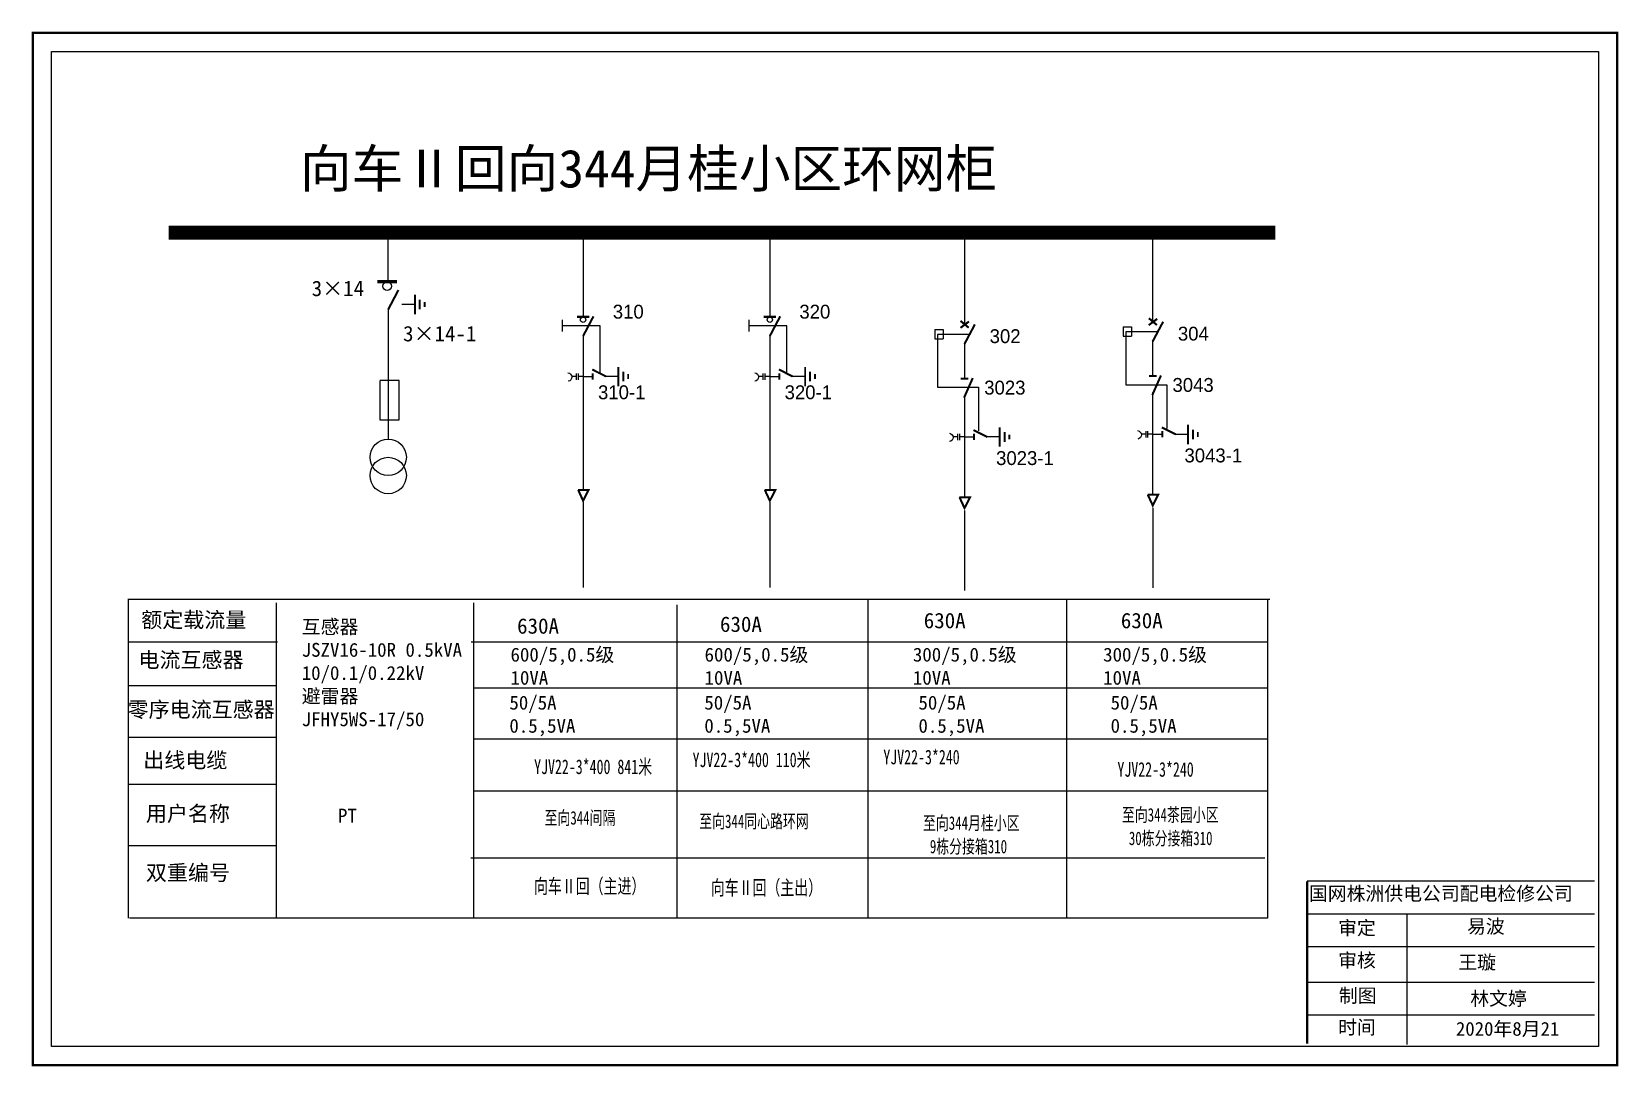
# Model space of a CAD drawing. Extents: x 613 to 1935, y 525 to 1195.
# Drawn here: x 1509.5 to 1635.2, y 1013.9 to 1095.7 of the extents above; entities that cross this region are included whole.
import ezdxf
from ezdxf.enums import TextEntityAlignment as Align

# ---------------------------------------------------------------- set-up
doc = ezdxf.new("R2010")
doc.units = 0
doc.header["$LTSCALE"] = 0.774411
doc.linetypes.add('ACAD_ISO02W100', pattern=[15, 12, -3])
doc.linetypes.add('CENTER', pattern=[50.8, 31.75, -6.35, 6.35, -6.35])
doc.layers.get('0').update_dxf_attribs({"linetype": 'CONTINUOUS'})
doc.layers.add('2', color=2, linetype='CONTINUOUS')
doc.styles.add('HZ', font='')
doc.styles.add('hztxt_txtstyle_0.00_0_0', font='simkai.ttf')
doc.styles.add('hztxt_txtstyle_1.80_0_0', font='', dxfattribs={"height": 1.8, "bigfont": 'hztxt.shx'})
doc.styles.add('hztxt_txtstyle_2.70_0_0', font='simkai.ttf', dxfattribs={"height": 2.7})
doc.styles.add('字体', font='', dxfattribs={"height": 2.5})
doc.styles.get('HZ').set_extended_font_data('SimSun')
doc.styles.get('hztxt_txtstyle_1.80_0_0').set_extended_font_data('hztxt')
doc.styles.get('字体').set_extended_font_data('SimSun')

msp = doc.modelspace()

# ---------------------------------------------------------------- texts
at = {"color": 0, "linetype": 'Continuous', "style": 'hztxt_txtstyle_2.70_0_0'}
for s, p in [('3×14', (1531.66, 1074.81)), ('3×14-1', (1538.9, 1071.23))]:
    msp.add_text(s, height=1.22, dxfattribs=at).set_placement(p)
at = {"color": 0, "style": 'hztxt_txtstyle_1.80_0_0'}
for s, p in [('310', (1555.51, 1073.03)), ('320', (1570.29, 1073.03)), ('302', (1585.36, 1071.09)), ('304', (1600.27, 1071.29)), ('3043', (1599.84, 1067.23)), ('310-1', (1554.34, 1066.65)), ('320-1', (1569.12, 1066.65)), ('3023', (1584.93, 1067.02)), ('3023-1', (1585.87, 1061.44)), ('3043-1', (1600.79, 1061.65))]:
    msp.add_text(s, height=1.098, dxfattribs=at).set_placement(p)
at = {"color": 0, "style": 'HZ', "width": 0.7}
for s, height, p in [('YJV22-3*400 841米', 1.154, (1549.28, 1036.98)), ('YJV22-3*400 110米', 1.154, (1561.83, 1037.53)), ('YJV22-3*240', 1.154, (1576.94, 1037.75)), ('YJV22-3*240', 1.154, (1595.48, 1036.77)), ('至向344茶园小区', 1.068, (1595.84, 1033.22)), ('至向344间隔', 1.068, (1550.11, 1032.98)), ('至向344同心路环网', 1.068, (1562.36, 1032.71)), ('至向344月桂小区', 1.068, (1580.08, 1032.57)), ('  9栋分接箱310', 1.068, (1579.61, 1030.71)), ('  30栋分接箱310', 1.0685, (1595.37, 1031.36))]:
    msp.add_text(s, height=height, dxfattribs=at).set_placement(p)
for s, p in [('向车Ⅱ回（主进）', (1553.68, 1027.53)), ('向车Ⅱ回（主出）', (1567.68, 1027.41))]:
    msp.add_text(s, height=1.154, dxfattribs=at).set_placement(p, align=Align.CENTER)
at = {"color": 0, "linetype": 'Continuous', "attachment_point": 1}
for s, insert, char_height, width, style in [('向车Ⅱ回向344月桂小区环网柜', (1530.73, 1086.41), 3, 85.7498, '字体'), ('{\\fSimSun|b0|i0|c134|p2;额定载流量}', (1518.16, 1049.8), 1.2204, 19.6738, 'hztxt_txtstyle_2.70_0_0'), ('\\A1;{\\fSimSun|b0|i0|c134|p2;互感器\\PJSZV16-10R 0.5kVA\\P10/0.1/0.22kV\\P避雷器\\PJFHY5WS-17/50}', (1530.87, 1049.19), 1.0983, 20.2524, 'hztxt_txtstyle_2.70_0_0'), ('{\\fSimSun|b0|i0|c134|p2;630A}', (1547.93, 1049.31), 1.2204, 19.6738, 'hztxt_txtstyle_2.70_0_0'), ('{\\fSimSun|b0|i0|c134|p2;630A}', (1564, 1049.45), 1.2204, 19.6738, 'hztxt_txtstyle_2.70_0_0'), ('{\\fSimSun|b0|i0|c134|p2;630A}', (1580.14, 1049.74), 1.2204, 19.6738, 'hztxt_txtstyle_2.70_0_0'), ('{\\fSimSun|b0|i0|c134|p2;630A}', (1595.75, 1049.74), 1.2204, 19.6738, 'hztxt_txtstyle_2.70_0_0'), ('{\\fSimSun|b0|i0|c134|p2;电流互感器}', (1517.94, 1046.63), 1.2204, 19.6738, 'hztxt_txtstyle_2.70_0_0'), ('\\A1;{\\fSimSun|b0|i0|c134|p2;600/5,0.5级\\P10VA}', (1547.41, 1046.98), 1.0983, 20.2524, 'hztxt_txtstyle_2.70_0_0'), ('\\A1;{\\fSimSun|b0|i0|c134|p2;600/5,0.5级\\P10VA}', (1562.78, 1046.98), 1.0983, 20.2524, 'hztxt_txtstyle_2.70_0_0'), ('\\A1;{\\fSimSun|b0|i0|c134|p2;300/5,0.5级\\P10VA}', (1579.28, 1046.98), 1.0983, 20.2524, 'hztxt_txtstyle_2.70_0_0'), ('\\A1;{\\fSimSun|b0|i0|c134|p2;300/5,0.5级\\P10VA}', (1594.35, 1046.98), 1.0983, 20.2524, 'hztxt_txtstyle_2.70_0_0'), ('{\\fSimSun|b0|i0|c134|p2;50/5A\\P0.5,5VA}', (1547.32, 1043.18), 1.0983, 19.6738, 'hztxt_txtstyle_2.70_0_0'), ('{\\fSimSun|b0|i0|c134|p2;50/5A\\P0.5,5VA}', (1562.76, 1043.18), 1.0983, 19.6738, 'hztxt_txtstyle_2.70_0_0'), ('{\\fSimSun|b0|i0|c134|p2;50/5A\\P0.5,5VA}', (1579.72, 1043.18), 1.0983, 19.6738, 'hztxt_txtstyle_2.70_0_0'), ('{\\fSimSun|b0|i0|c134|p2;50/5A\\P0.5,5VA}', (1594.94, 1043.18), 1.0983, 19.6738, 'hztxt_txtstyle_2.70_0_0'), ('{\\fSimSun|b0|i0|c134|p2;零序电流互感器}', (1517.08, 1042.7), 1.2204, 19.6738, 'hztxt_txtstyle_2.70_0_0'), ('{\\fSimSun|b0|i0|c134|p2;出线电缆}', (1518.32, 1038.69), 1.2204, 19.6738, 'hztxt_txtstyle_2.70_0_0'), ('{\\fSimSun|b0|i0|c134|p2;用户名称}', (1518.53, 1034.46), 1.2204, 19.6738, 'hztxt_txtstyle_2.70_0_0'), ('{\\fSimSun|b0|i0|c134|p2;PT}', (1533.74, 1034.24), 1.1026, 8.5785, 'hztxt_txtstyle_0.00_0_0'), ('{\\fSimSun|b0|i0|c134|p2;双重编号}', (1518.53, 1029.78), 1.2204, 19.6738, 'hztxt_txtstyle_2.70_0_0'), ('国网株洲供电公司配电检修公司', (1610.65, 1028.07), 1.0944, 29.9201, '字体'), ('\\f\uffbfﾬￌﾣﾤ_GB2312|b0|i0|c134|p49;审定', (1612.96, 1025.35), 1.0944, 8.5588, '字体'), ('易波', (1623.17, 1025.47), 1.094, 8.5588, '字体'), ('\\f\uffbfﾬￌﾣﾤ_GB2312|b0|i0|c134|p49;审核', (1612.96, 1022.78), 1.0944, 8.5588, '字体'), ('王璇', (1622.48, 1022.63), 1.094, 8.5588, '字体'), ('\\f\uffbfﾬￌﾣﾤ_GB2312|b0|i0|c134|p49;制图', (1613.02, 1019.99), 1.0944, 8.5588, '字体'), ('林文婷', (1623.43, 1019.76), 1.094, 8.5588, '字体'), ('\\f\uffbfﾬￌﾣﾤ_GB2312|b0|i0|c134|p49;时间', (1612.96, 1017.48), 1.0944, 8.5588, '字体'), ('2020年8月21', (1622.29, 1017.36), 1.094, 16.0081, '字体')]:
    msp.add_mtext(s, dxfattribs=dict(at, insert=insert, char_height=char_height, width=width, style=style))

# ---------------------------------------------------------------- blocks, each defined once
blk = doc.blocks.new('JD')
for points in [[(-2, 0.2), (-2, -0.2), (2, 0.2), (2, -0.2)], [(1, -1.2), (1, -0.8), (-1, -1.2), (-1, -0.8)], [(-0.5, -1.8), (-0.5, -2.2), (0.5, -1.8), (0.5, -2.2)]]:
    blk.add_trace(points)

# ---------------------------------------------------------------- linework, layer by layer
at = {"color": 0}
for p, q in [((1537.69, 1079.62), (1537.69, 1076.01)), ((1553.16, 1079.91), (1553.16, 1073.19)), ((1567.95, 1079.91), (1567.95, 1073.19)), ((1583.36, 1079.6), (1583.36, 1072.55)), ((1598.27, 1079.81), (1598.27, 1072.76)), ((1537.71, 1073.77), (1537.71, 1063.51)), ((1538.79, 1074.18), (1539.83, 1074.18)), ((1581.02, 1072.16), (1581.68, 1072.16)), ((1581.02, 1072.16), (1581.02, 1071.43)), ((1581.68, 1072.16), (1581.68, 1071.43)), ((1595.93, 1072.37), (1596.59, 1072.37)), ((1595.93, 1072.37), (1595.93, 1071.64)), ((1596.59, 1072.37), (1596.59, 1071.64)), ((1553.16, 1071.69), (1553.16, 1059.48)), ((1567.95, 1071.69), (1567.95, 1059.48)), ((1581.02, 1071.43), (1581.68, 1071.43)), ((1583.36, 1071.05), (1583.36, 1068.33)), ((1595.93, 1071.64), (1596.59, 1071.64)), ((1598.27, 1071.26), (1598.27, 1068.54)), ((1553.16, 1068.45), (1553.92, 1068.45)), ((1554.91, 1068.47), (1555.95, 1068.47)), ((1567.95, 1068.45), (1568.71, 1068.45)), ((1569.7, 1068.47), (1570.74, 1068.47)), ((1583.36, 1066.96), (1583.36, 1058.93)), ((1598.27, 1067.17), (1598.27, 1059.14)), ((1583.36, 1063.66), (1584.12, 1063.66)), ((1585.11, 1063.69), (1586.15, 1063.69)), ((1598.27, 1063.87), (1599.03, 1063.87)), ((1600.03, 1063.89), (1601.06, 1063.89)), ((1528.96, 1047.42), (1517.18, 1047.42)), ((1528.91, 1043.95), (1517.14, 1043.95)), ((1528.91, 1039.87), (1517.14, 1039.87)), ((1528.87, 1036.14), (1517.09, 1036.14)), ((1528.91, 1031.29), (1517.14, 1031.29))]:
    msp.add_line(p, q, dxfattribs=at)
at = {"color": 0, "linetype": 'ACAD_ISO02W100'}
for p, q in [((1598.6, 1071.99), (1596.14, 1071.99)), ((1596.14, 1071.99), (1596.14, 1067.8)), ((1583.69, 1071.78), (1581.23, 1071.78)), ((1581.23, 1071.78), (1581.23, 1067.59)), ((1581.23, 1067.59), (1584.48, 1067.59)), ((1584.48, 1067.59), (1584.48, 1064.14)), ((1596.14, 1067.8), (1599.39, 1067.8)), ((1599.39, 1067.8), (1599.39, 1064.34))]:
    msp.add_line(p, q, dxfattribs=at)
at = {"color": 0, "linetype": 'CENTER'}
for p, q in [((1553.16, 1058.49), (1553.16, 1051.74)), ((1567.95, 1058.49), (1567.95, 1051.74)), ((1583.37, 1057.85), (1583.37, 1051.51)), ((1598.28, 1058.06), (1598.28, 1051.72))]:
    msp.add_line(p, q, dxfattribs=at)
at = {"color": 0, "linetype": 'Continuous'}
for p, q in [((1517.11, 1050.81), (1607.55, 1050.81)), ((1517.16, 1025.57), (1517.16, 1050.81)), ((1575.71, 1050.76), (1575.71, 1025.58)), ((1591.44, 1050.76), (1591.44, 1025.58)), ((1607.38, 1050.74), (1607.38, 1025.56)), ((1528.85, 1050.54), (1528.85, 1025.57)), ((1544.48, 1050.54), (1544.48, 1025.57)), ((1560.59, 1050.37), (1560.59, 1025.59)), ((1544.29, 1047.44), (1607.38, 1047.44)), ((1544.48, 1043.81), (1607.38, 1043.81)), ((1544.48, 1039.76), (1607.38, 1039.76)), ((1544.48, 1035.66), (1607.38, 1035.66)), ((1544.26, 1030.34), (1607.16, 1030.34)), ((1610.52, 1028.52), (1633.27, 1028.52)), ((1607.38, 1025.57), (1517.24, 1025.57)), ((1610.52, 1025.92), (1633.27, 1025.92)), ((1618.41, 1025.9), (1618.41, 1015.58)), ((1610.52, 1023.33), (1633.27, 1023.33)), ((1610.52, 1020.5), (1633.27, 1020.5)), ((1610.52, 1017.91), (1633.27, 1017.91))]:
    msp.add_line(p, q, dxfattribs=at)
at = {"color": 0, "linetype": 'Continuous', "const_width": 0.182}
msp.add_lwpolyline([(1509.58, 1095.64), (1635.06, 1095.64), (1635.06, 1013.94), (1509.58, 1013.94)], close=True, dxfattribs=at)
at = {"color": 0, "linetype": 'Continuous'}
msp.add_lwpolyline([(1511.05, 1094.17), (1633.58, 1094.17), (1633.58, 1015.42), (1511.05, 1015.42)], close=True, dxfattribs=at)
at = {"color": 0}
for points, const_width in [([(1520.32, 1079.83), (1608, 1079.83)], 1.1), ([(1536.87, 1075.96), (1538.41, 1075.96)], 0.261), ([(1537.71, 1073.73), (1538.53, 1075.29)], 0.165), ([(1552.67, 1073.17), (1553.65, 1073.17)], 0.165), ([(1553.16, 1071.65), (1553.98, 1073.21)], 0.165), ([(1567.46, 1073.17), (1568.43, 1073.17)], 0.165), ([(1567.95, 1071.65), (1568.77, 1073.21)], 0.165), ([(1583.05, 1072.85), (1583.7, 1072.31)], 0.165), ([(1583.05, 1072.3), (1583.72, 1072.8)], 0.165), ([(1583.36, 1071.01), (1584.19, 1072.57)], 0.165), ([(1597.97, 1073.06), (1598.61, 1072.52)], 0.165), ([(1597.96, 1072.51), (1598.63, 1073.01)], 0.165), ([(1598.27, 1071.22), (1599.1, 1072.78)], 0.165), ([(1553.88, 1069), (1554.98, 1068.45)], 0.165), ([(1553.92, 1068.7), (1553.92, 1068.2)], 0.165), ([(1568.67, 1069), (1569.76, 1068.45)], 0.165), ([(1568.71, 1068.7), (1568.71, 1068.2)], 0.165), ([(1583.07, 1068.28), (1583.68, 1068.28)], 0.165), ([(1583.33, 1066.76), (1584.02, 1068.32)], 0.165), ([(1597.98, 1068.49), (1598.59, 1068.49)], 0.165), ([(1598.24, 1066.97), (1598.93, 1068.53)], 0.165), ([(1598.99, 1064.42), (1600.09, 1063.87)], 0.165), ([(1584.08, 1064.21), (1585.18, 1063.66)], 0.165), ([(1584.12, 1063.92), (1584.12, 1063.41)], 0.165), ([(1599.03, 1064.13), (1599.03, 1063.62)], 0.165), ([(1552.76, 1059.46), (1553.59, 1059.46), (1553.16, 1058.61), (1552.77, 1059.47)], 0.165), ([(1567.54, 1059.46), (1568.38, 1059.46), (1567.95, 1058.61), (1567.55, 1059.47)], 0.165), ([(1582.96, 1058.88), (1583.8, 1058.88), (1583.37, 1058.03), (1582.97, 1058.89)], 0.165), ([(1597.87, 1059.09), (1598.71, 1059.09), (1598.28, 1058.24), (1597.88, 1059.1)], 0.165)]:
    msp.add_lwpolyline(points, dxfattribs=dict(at, const_width=const_width))
for points in [[(1551.5, 1072.92), (1551.5, 1072)], [(1566.29, 1072.92), (1566.29, 1072)], [(1552.61, 1068.46), (1552.26, 1068.46)], [(1552.61, 1068.69), (1552.61, 1068.19)], [(1552.76, 1068.69), (1552.76, 1068.19)], [(1553.16, 1068.46), (1552.76, 1068.46)], [(1567.39, 1068.46), (1567.05, 1068.46)], [(1567.39, 1068.69), (1567.39, 1068.19)], [(1567.55, 1068.69), (1567.55, 1068.19)], [(1567.95, 1068.46), (1567.55, 1068.46)], [(1537.06, 1068.09), (1537.06, 1065.01), (1538.58, 1065.01), (1538.58, 1068.12), (1537.06, 1068.12)], [(1582.81, 1063.67), (1582.46, 1063.67)], [(1582.81, 1063.9), (1582.81, 1063.4)], [(1582.96, 1063.9), (1582.96, 1063.4)], [(1583.36, 1063.67), (1582.96, 1063.67)], [(1597.72, 1063.88), (1597.37, 1063.88)], [(1597.72, 1064.11), (1597.72, 1063.61)], [(1597.87, 1064.11), (1597.87, 1063.61)], [(1598.27, 1063.88), (1597.87, 1063.88)]]:
    msp.add_lwpolyline(points, dxfattribs=at)
at = {"color": 0, "linetype": 'ACAD_ISO02W100'}
for points in [[(1554.51, 1068.71), (1554.51, 1072.46), (1551.5, 1072.46)], [(1569.3, 1068.71), (1569.3, 1072.46), (1566.29, 1072.46)]]:
    msp.add_lwpolyline(points, dxfattribs=at)
at = {"color": 0}
for points in [[(1551.96, 1068.74, -0.877934), (1551.98, 1068.07)], [(1566.75, 1068.74, -0.877934), (1566.76, 1068.07)], [(1582.17, 1063.95, -0.877934), (1582.18, 1063.29)], [(1597.08, 1064.16, -0.877934), (1597.09, 1063.5)]]:
    msp.add_lwpolyline(points, format="xyb", dxfattribs=at)
at = {"color": 0, "linetype": 'Continuous', "const_width": 0.182}
msp.add_lwpolyline([(1610.52, 1028.48), (1610.5, 1015.63)], dxfattribs=at)
at = {"color": 0}
for centre, radius in [((1537.64, 1075.59), 0.335), ((1553.16, 1072.94), 0.211), ((1567.95, 1072.94), 0.211)]:
    msp.add_circle(centre, radius, dxfattribs=at)
at = {"layer": '2', "color": 0}
for centre in [(1537.72, 1062.05), (1537.72, 1060.61)]:
    msp.add_circle(centre, 1.44, dxfattribs=at)

# ---------------------------------------------------------------- block references
at = {"color": 0, "xscale": 0.3844120780054254, "yscale": 0.3844120780054254, "zscale": 0.3844120780054647, "rotation": 90}
for p in [(1539.84, 1074.15), (1555.96, 1068.44), (1570.75, 1068.44), (1586.16, 1063.66), (1601.08, 1063.86)]:
    msp.add_blockref('JD', p, dxfattribs=at)

msp.set_redraw_order([(e.dxf.handle, doc.entitydb.next_handle()) for e in msp.query("TEXT MTEXT ATTDEF DIMENSION ARC_DIMENSION")])  # texts and dimensions are drawn at this point

doc.saveas('drawing.dxf')
